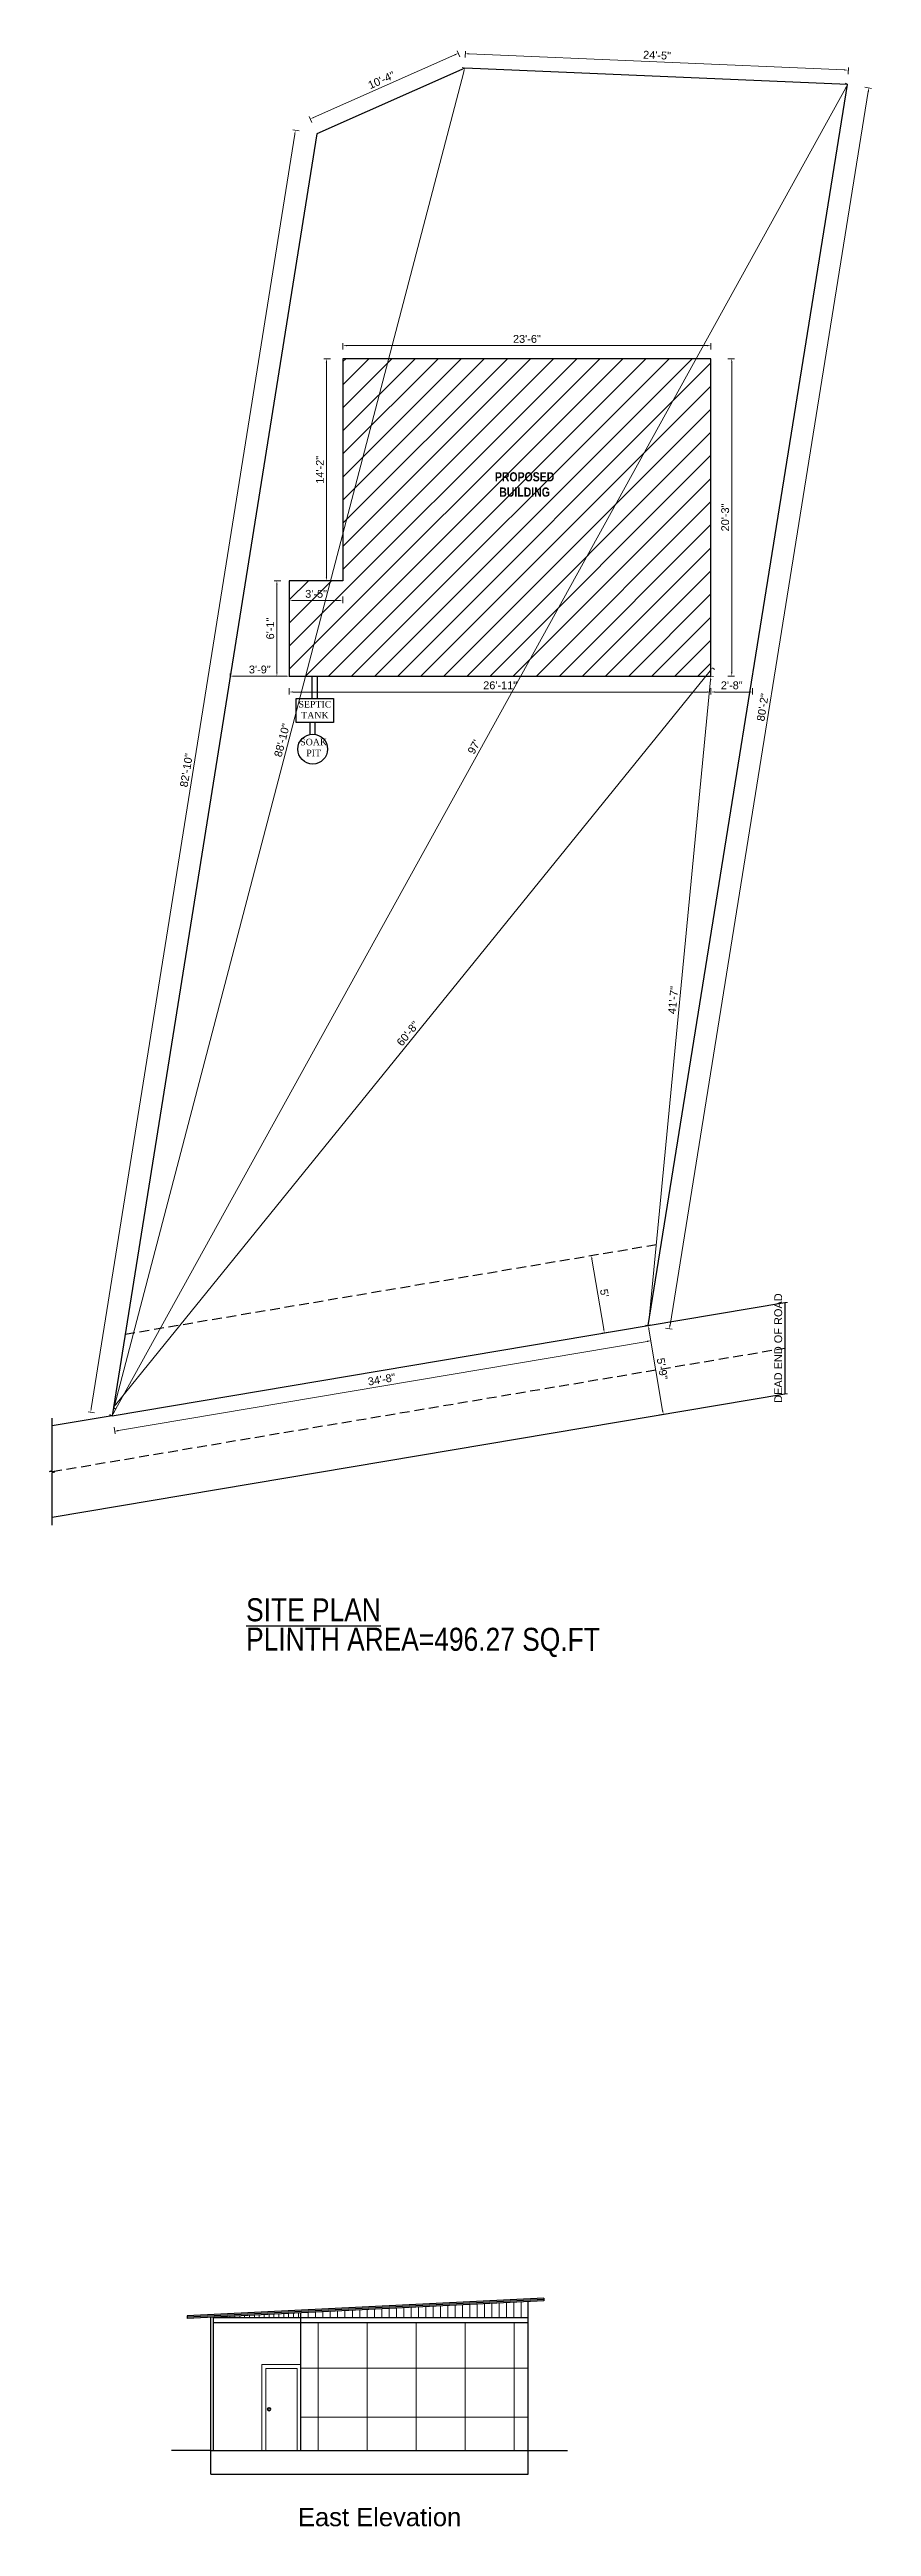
# Model space of a CAD drawing. Header units: inches. Extents: x 376358 to 406049, y -63575 to -53607.
# Drawn here: x 397859 to 398488, y -61850 to -59954 of the extents above; entities that cross this region are included whole.
import ezdxf

# ---------------------------------------------------------------- set-up
doc = ezdxf.new("R2010")
doc.units = ezdxf.units.IN
doc.header["$LTSCALE"] = 2
doc.header["$MEASUREMENT"] = 0
doc.header["$PDMODE"] = 34
doc.linetypes.add('DASHED2', pattern=[0.375, 0.25, -0.125])
doc.layers.get('0').update_dxf_attribs({"linetype": 'CONTINUOUS'})
doc.layers.get('DEFPOINTS').update_dxf_attribs({"color": 141, "linetype": 'CONTINUOUS'})
for name, color, linetype, lineweight in [('1', 7, 'CONTINUOUS', 13), ('door', 20, 'CONTINUOUS', 35), ('steps', 253, 'CONTINUOUS', 20), ('WALL - A', 1, 'CONTINUOUS', 40)]:
    doc.layers.add(name, color=color, linetype=linetype, lineweight=lineweight)
doc.layers.add('plan wall', color=7, linetype='CONTINUOUS')
doc.styles.add('Lettring Text', font='arial.ttf')
doc.styles.get("Standard").update_dxf_attribs({"font": 'ARIALN.TTF'})
doc.dimstyles.new('Copy of Standard', dxfattribs={"dimtxt": 6, "dimasz": 2.875, "dimexe": 2, "dimexo": 4, "dimgap": 2, "dimtad": 1, "dimdec": 0, "dimrnd": 1, "dimzin": 0, "dimdsep": 46, "dimlunit": 4, "dimtxsty": 'Lettring Text', "dimcen": 0.1, "dimclrd": 7, "dimclre": 7, "dimclrt": 7, "dimazin": 0, "dimtfac": 0.645, "dimtdec": 0, "dimtmove": 1, "dimatfit": 0, "dimfxl": 3, "dimfxlon": 1, "dimtfillclr": 256, "dimtolj": 1, "dimtzin": 0, "dimlwd": -1, "dimlwe": -1, "dimarcsym": 2})

msp = doc.modelspace()

# ---------------------------------------------------------------- texts
at = {"color": 7, "linetype": 'ByBlock', "lineweight": 5, "insert": (398111.3, -61842.4), "char_height": 14, "width": 235.547, "attachment_point": 5}
msp.add_mtext('{\\fArial CE|b0|i0|c0|p34;East Elevation}', dxfattribs=at)
at = {"layer": 'plan wall', "ltscale": 3, "char_height": 17.612, "attachment_point": 7, "rotation": 359.9411}
for s, insert in [('{\\LSITE PLAN}', (398009.1, -61157)), ('PLINTH AREA=496.27 SQ.FT', (398009.1, -61184))]:
    msp.add_mtext(s, dxfattribs=dict(at, insert=insert))
at = {"layer": 'steps', "color": 7, "ltscale": 0.3}
for s, insert, char_height, width, attachment_point in [('{\\fTechnic|b1|i0|c2|p2;PROPOSED BUILDING}', (398222.3, -60277.4), 7, 55.268, 2), ('{\\fTimes New Roman|b0|i0|c0|p18;SEPTIC TANK}', (398061.8, -60452.5), 5, 21.766, 2), ('{\\fTimes New Roman|b0|i0|c0|p18;SOAK PIT}', (398060.8, -60494.7), 5, 21.766, 8)]:
    msp.add_mtext(s, dxfattribs=dict(at, insert=insert, char_height=char_height, width=width, attachment_point=attachment_point))

# ---------------------------------------------------------------- blocks, each defined once
blk = doc.blocks.new('*D1365')
at = {"layer": 'DEFPOINTS', "color": 0, "ltscale": 0.5, "transparency": 16777216}
for p in [(398176.9, -59957.1), (398176.5, -59968.1), (398469.6, -59980.7)]:
    blk.add_point(p, dxfattribs=at)
at = {"layer": 'steps', "color": 7, "ltscale": 0.5, "transparency": 16777216}
for p, q in [((398176.8, -59960.1), (398177, -59955.1)), ((398467.2, -59969.5), (398179.8, -59957.2)), ((398470, -59972.7), (398470.2, -59967.7))]:
    blk.add_line(p, q, dxfattribs=at)
for points in [[(398179.8, -59956.7), (398179.8, -59957.7), (398176.9, -59957.1)], [(398467.2, -59969.1), (398467.2, -59970), (398470.1, -59969.7)]]:
    blk.add_solid(points, dxfattribs=at)
at = {"layer": 'steps', "color": 7, "ltscale": 0.5, "transparency": 16777216, "insert": (398323.7, -59958.3), "char_height": 6, "attachment_point": 5, "rotation": 357.5447, "style": 'Lettring Text'}
blk.add_mtext('\\A1;24\'-5"', dxfattribs=at)
blk = doc.blocks.new('*D1366')
at = {"layer": 'DEFPOINTS', "color": 0, "ltscale": 0.5, "transparency": 16777216}
for p in [(398176.5, -59968.1), (398058.2, -60007.1), (398063.2, -60018.4)]:
    blk.add_point(p, dxfattribs=at)
at = {"layer": 'steps', "color": 7, "ltscale": 0.5, "transparency": 16777216}
for p, q in [((398168.8, -59957.9), (398060.8, -60005.9)), ((398172.7, -59959.5), (398170.6, -59954.9)), ((398059.4, -60009.8), (398057.3, -60005.2))]:
    blk.add_line(p, q, dxfattribs=at)
for points in [[(398168.6, -59957.5), (398169, -59958.4), (398171.5, -59956.8)], [(398060.6, -60005.5), (398061, -60006.3), (398058.2, -60007.1)]]:
    blk.add_solid(points, dxfattribs=at)
at = {"layer": 'steps', "color": 7, "ltscale": 0.5, "transparency": 16777216, "insert": (398112.7, -59977.3), "char_height": 6, "attachment_point": 5, "rotation": 23.9365, "style": 'Lettring Text'}
blk.add_mtext('\\A1;10\'-4"', dxfattribs=at)
blk = doc.blocks.new('*D1367')
at = {"layer": 'DEFPOINTS', "color": 0, "ltscale": 0.5, "transparency": 16777216}
for p in [(398063.2, -60018.4), (397890.1, -60996.9), (397906.5, -60999.5)]:
    blk.add_point(p, dxfattribs=at)
at = {"layer": 'steps', "color": 7, "ltscale": 0.5, "transparency": 16777216}
for p, q in [((398046.3, -60018.6), (397890.5, -60994)), ((398049.7, -60016.2), (398044.8, -60015.4)), ((397893.1, -60997.3), (397888.1, -60996.6))]:
    blk.add_line(p, q, dxfattribs=at)
for points in [[(398045.9, -60018.5), (398046.8, -60018.7), (398046.8, -60015.8)], [(397890.1, -60994), (397891, -60994.1), (397890.1, -60996.9)]]:
    blk.add_solid(points, dxfattribs=at)
at = {"layer": 'steps', "color": 7, "ltscale": 0.5, "transparency": 16777216, "insert": (397963.4, -60505.5), "char_height": 6, "attachment_point": 5, "rotation": 80.9261, "style": 'Lettring Text'}
blk.add_mtext('\\A1;82\'-10"', dxfattribs=at)
blk = doc.blocks.new('*D1368')
at = {"layer": 'DEFPOINTS', "color": 0, "ltscale": 0.5, "transparency": 16777216}
for p in [(398469.6, -59980.7), (398485.9, -59983.3), (398317, -60930.3)]:
    blk.add_point(p, dxfattribs=at)
at = {"layer": 'steps', "color": 7, "ltscale": 0.5, "transparency": 16777216}
for p, q in [((398333.7, -60930.1), (398485.4, -59986.1)), ((398482.9, -59982.8), (398487.9, -59983.6)), ((398330.3, -60932.5), (398335.2, -60933.3))]:
    blk.add_line(p, q, dxfattribs=at)
for points in [[(398485, -59986), (398485.9, -59986.2), (398485.9, -59983.3)], [(398333.2, -60930.1), (398334.1, -60930.2), (398333.2, -60933)]]:
    blk.add_solid(points, dxfattribs=at)
at = {"layer": 'steps', "color": 7, "ltscale": 0.5, "transparency": 16777216, "insert": (398404.6, -60457.3), "char_height": 6, "attachment_point": 5, "rotation": 80.867, "style": 'Lettring Text'}
blk.add_mtext('\\A1;80\'-2"', dxfattribs=at)
blk = doc.blocks.new('*D1369')
at = {"layer": 'DEFPOINTS', "color": 0, "ltscale": 0.5, "transparency": 16777216}
for p in [(398317, -60930.3), (398318.9, -60942.1), (397906.5, -60999.5)]:
    blk.add_point(p, dxfattribs=at)
at = {"layer": 'steps', "color": 7, "ltscale": 0.5, "transparency": 16777216}
for p, q in [((397911.3, -61010.8), (398316.1, -60942.6)), ((398318.4, -60939.2), (398319.3, -60944.1)), ((397908, -61008.3), (397908.8, -61013.2))]:
    blk.add_line(p, q, dxfattribs=at)
for points in [[(398316, -60942.1), (398316.2, -60943.1), (398318.9, -60942.1)], [(397911.2, -61010.3), (397911.4, -61011.3), (397908.5, -61011.3)]]:
    blk.add_solid(points, dxfattribs=at)
at = {"layer": 'steps', "color": 7, "ltscale": 0.5, "transparency": 16777216, "insert": (398112.9, -60971.7), "char_height": 6, "attachment_point": 5, "rotation": 9.5616, "style": 'Lettring Text'}
blk.add_mtext('\\A1;34\'-8"', dxfattribs=at)
blk = doc.blocks.new('*D1371')
at = {"layer": 'DEFPOINTS', "color": 0, "ltscale": 0.5, "transparency": 16777216}
for p in [(398421.6, -60912.7), (398421.6, -60982.7), (398421.6, -60982.7)]:
    blk.add_point(p, dxfattribs=at)
at = {"layer": 'steps', "color": 7, "ltscale": 0.5, "transparency": 16777216}
for p, q in [((398421.6, -60912.7), (398423.6, -60912.7)), ((398421.6, -60915.6), (398421.6, -60979.8)), ((398421.6, -60982.7), (398423.6, -60982.7))]:
    blk.add_line(p, q, dxfattribs=at)
for points in [[(398421.1, -60915.6), (398422.1, -60915.6), (398421.6, -60912.7)], [(398421.1, -60979.8), (398422.1, -60979.8), (398421.6, -60982.7)]]:
    blk.add_solid(points, dxfattribs=at)
at = {"layer": 'steps', "color": 7, "ltscale": 0.5, "transparency": 16777216, "insert": (398416.5, -60947.7), "char_height": 6, "attachment_point": 5, "rotation": 90, "style": 'Lettring Text'}
blk.add_mtext('\\A1;DEAD END OF ROAD', dxfattribs=at)
blk = doc.blocks.new('*D1374')
at = {"layer": 'DEFPOINTS', "color": 0, "ltscale": 0.5, "transparency": 16777216}
for p in [(398469.6, -59980.7), (398469.6, -59980.7), (397906.5, -60999.5)]:
    blk.add_point(p, dxfattribs=at)
at = {"layer": 'steps', "color": 7, "ltscale": 0.5, "transparency": 16777216}
for p, q in [((397907.9, -60997), (398468.2, -59983.2)), ((398469.6, -59980.7), (398467.9, -59979.7)), ((397906.5, -60999.5), (397904.7, -60998.5))]:
    blk.add_line(p, q, dxfattribs=at)
for points in [[(398467.8, -59982.9), (398468.7, -59983.4), (398469.6, -59980.7)], [(397907.5, -60996.7), (397908.3, -60997.2), (397906.5, -60999.5)]]:
    blk.add_solid(points, dxfattribs=at)
at = {"layer": 'steps', "color": 7, "ltscale": 0.5, "transparency": 16777216, "insert": (398183.6, -60487.6), "char_height": 6, "attachment_point": 5, "rotation": 61.0693, "style": 'Lettring Text'}
blk.add_mtext("\\A1;97'", dxfattribs=at)
blk = doc.blocks.new('*D1375')
at = {"layer": 'DEFPOINTS', "color": 0, "ltscale": 0.5, "transparency": 16777216}
for p in [(398176.5, -59968.1), (397906.5, -60999.5), (397906.5, -60999.5)]:
    blk.add_point(p, dxfattribs=at)
at = {"layer": 'steps', "color": 7, "ltscale": 0.5, "transparency": 16777216}
for p, q in [((398175.7, -59970.9), (397907.2, -60996.7)), ((398176.5, -59968.1), (398174.5, -59967.6)), ((397906.5, -60999.5), (397904.6, -60999))]:
    blk.add_line(p, q, dxfattribs=at)
for points in [[(398175.3, -59970.7), (398176.2, -59971), (398176.5, -59968.1)], [(397906.8, -60996.6), (397907.7, -60996.8), (397906.5, -60999.5)]]:
    blk.add_solid(points, dxfattribs=at)
at = {"layer": 'steps', "color": 7, "ltscale": 0.5, "transparency": 16777216, "insert": (398036.6, -60482.5), "char_height": 6, "attachment_point": 5, "rotation": 75.331, "style": 'Lettring Text'}
blk.add_mtext('\\A1;88\'-10"', dxfattribs=at)
blk = doc.blocks.new('*D1376')
at = {"layer": 'DEFPOINTS', "color": 0, "ltscale": 0.5, "transparency": 16777216}
for p in [(398083.2, -60180.5), (398083.2, -60190.5), (398365, -60190.5)]:
    blk.add_point(p, dxfattribs=at)
at = {"layer": 'steps', "color": 7, "ltscale": 0.5, "transparency": 16777216}
for p, q in [((398083.2, -60183.5), (398083.2, -60178.5)), ((398362.1, -60180.5), (398086.1, -60180.5)), ((398365, -60183.5), (398365, -60178.5))]:
    blk.add_line(p, q, dxfattribs=at)
for points in [[(398086.1, -60180), (398086.1, -60181), (398083.2, -60180.5)], [(398362.1, -60180), (398362.1, -60181), (398365, -60180.5)]]:
    blk.add_solid(points, dxfattribs=at)
at = {"layer": 'steps', "color": 7, "ltscale": 0.5, "transparency": 16777216, "insert": (398224.1, -60175.4), "char_height": 6, "attachment_point": 5, "style": 'Lettring Text'}
blk.add_mtext('\\A1;23\'-6"', dxfattribs=at)
blk = doc.blocks.new('*D1377')
at = {"layer": 'DEFPOINTS', "color": 0, "ltscale": 0.5, "transparency": 16777216}
for p in [(398083.2, -60190.5), (398070.6, -60360.5), (398083.2, -60360.5)]:
    blk.add_point(p, dxfattribs=at)
at = {"layer": 'steps', "color": 7, "ltscale": 0.5, "transparency": 16777216}
for p, q in [((398073.6, -60190.5), (398068.6, -60190.5)), ((398070.6, -60193.3), (398070.6, -60357.6)), ((398073.6, -60360.5), (398068.6, -60360.5))]:
    blk.add_line(p, q, dxfattribs=at)
for points in [[(398070.1, -60193.3), (398071.1, -60193.3), (398070.6, -60190.5)], [(398070.1, -60357.6), (398071.1, -60357.6), (398070.6, -60360.5)]]:
    blk.add_solid(points, dxfattribs=at)
at = {"layer": 'steps', "color": 7, "ltscale": 0.5, "transparency": 16777216, "insert": (398065.6, -60275.5), "char_height": 6, "attachment_point": 5, "rotation": 90, "style": 'Lettring Text'}
blk.add_mtext('\\A1;14\'-2"', dxfattribs=at)
blk = doc.blocks.new('*D1378')
at = {"layer": 'DEFPOINTS', "color": 0, "ltscale": 0.5, "transparency": 16777216}
for p in [(398042.2, -60360.5), (398083.2, -60360.5), (398042.2, -60375.6)]:
    blk.add_point(p, dxfattribs=at)
at = {"layer": 'steps', "color": 7, "ltscale": 0.5, "transparency": 16777216}
for p, q in [((398042.2, -60372.6), (398042.2, -60377.6)), ((398083.2, -60372.6), (398083.2, -60377.6)), ((398080.4, -60375.6), (398045.1, -60375.6))]:
    blk.add_line(p, q, dxfattribs=at)
for points in [[(398045.1, -60375.1), (398045.1, -60376), (398042.2, -60375.6)], [(398080.4, -60375.1), (398080.4, -60376), (398083.2, -60375.6)]]:
    blk.add_solid(points, dxfattribs=at)
at = {"layer": 'steps', "color": 7, "ltscale": 0.5, "transparency": 16777216, "insert": (398062.7, -60370.5), "char_height": 6, "attachment_point": 5, "style": 'Lettring Text'}
blk.add_mtext('\\A1;3\'-5"', dxfattribs=at)
blk = doc.blocks.new('*D1379')
at = {"layer": 'DEFPOINTS', "color": 0, "ltscale": 0.5, "transparency": 16777216}
for p in [(398042.2, -60360.5), (398032.7, -60433.5), (398042.2, -60433.5)]:
    blk.add_point(p, dxfattribs=at)
at = {"layer": 'steps', "color": 7, "ltscale": 0.5, "transparency": 16777216}
for p, q in [((398035.7, -60360.5), (398030.7, -60360.5)), ((398032.7, -60363.3), (398032.7, -60430.6)), ((398035.7, -60433.5), (398030.7, -60433.5))]:
    blk.add_line(p, q, dxfattribs=at)
for points in [[(398032.2, -60363.3), (398033.2, -60363.3), (398032.7, -60360.5)], [(398032.2, -60430.6), (398033.2, -60430.6), (398032.7, -60433.5)]]:
    blk.add_solid(points, dxfattribs=at)
at = {"layer": 'steps', "color": 7, "ltscale": 0.5, "transparency": 16777216, "insert": (398027.6, -60397), "char_height": 6, "attachment_point": 5, "rotation": 90, "style": 'Lettring Text'}
blk.add_mtext('\\A1;6\'-1"', dxfattribs=at)
blk = doc.blocks.new('*D1380')
at = {"layer": 'DEFPOINTS', "color": 0, "ltscale": 0.5, "transparency": 16777216}
for p in [(398042.2, -60433.5), (398365, -60433.5), (398365, -60445.6)]:
    blk.add_point(p, dxfattribs=at)
at = {"layer": 'steps', "color": 7, "ltscale": 0.5, "transparency": 16777216}
for p, q in [((398042.2, -60442.6), (398042.2, -60447.6)), ((398045.1, -60445.6), (398362.1, -60445.6)), ((398365, -60442.6), (398365, -60447.6))]:
    blk.add_line(p, q, dxfattribs=at)
for points in [[(398045.1, -60445.1), (398045.1, -60446), (398042.2, -60445.6)], [(398362.1, -60445.1), (398362.1, -60446), (398365, -60445.6)]]:
    blk.add_solid(points, dxfattribs=at)
at = {"layer": 'steps', "color": 7, "ltscale": 0.5, "transparency": 16777216, "insert": (398203.6, -60440.5), "char_height": 6, "attachment_point": 5, "style": 'Lettring Text'}
blk.add_mtext('\\A1;26\'-11"', dxfattribs=at)
blk = doc.blocks.new('*D1381')
at = {"layer": 'DEFPOINTS', "color": 0, "ltscale": 0.5, "transparency": 16777216}
for p in [(398365, -60190.5), (398380.9, -60190.5), (398365, -60433.5)]:
    blk.add_point(p, dxfattribs=at)
at = {"layer": 'steps', "color": 7, "ltscale": 0.5, "transparency": 16777216}
for p, q in [((398377.9, -60190.5), (398382.9, -60190.5)), ((398380.9, -60430.6), (398380.9, -60193.3)), ((398377.9, -60433.5), (398382.9, -60433.5))]:
    blk.add_line(p, q, dxfattribs=at)
for points in [[(398380.4, -60193.3), (398381.4, -60193.3), (398380.9, -60190.5)], [(398380.4, -60430.6), (398381.4, -60430.6), (398380.9, -60433.5)]]:
    blk.add_solid(points, dxfattribs=at)
at = {"layer": 'steps', "color": 7, "ltscale": 0.5, "transparency": 16777216, "insert": (398375.9, -60312), "char_height": 6, "attachment_point": 5, "rotation": 90, "style": 'Lettring Text'}
blk.add_mtext('\\A1;20\'-3"', dxfattribs=at)
blk = doc.blocks.new('*D1382')
at = {"layer": 'DEFPOINTS', "color": 0, "ltscale": 0.5, "transparency": 16777216}
for p in [(398273.4, -60876.8), (398307, -60871.2), (398317, -60930.3)]:
    blk.add_point(p, dxfattribs=at)
at = {"layer": 'steps', "color": 7, "ltscale": 0.5, "transparency": 16777216}
for p, q in [((398276.4, -60876.3), (398271.5, -60877.2)), ((398282.9, -60933.2), (398273.9, -60879.7)), ((398286.4, -60935.5), (398281.4, -60936.3))]:
    blk.add_line(p, q, dxfattribs=at)
for points in [[(398274.4, -60879.6), (398273.4, -60879.7), (398273.4, -60876.8)], [(398283.4, -60933.1), (398282.4, -60933.2), (398283.4, -60936)]]:
    blk.add_solid(points, dxfattribs=at)
at = {"layer": 'steps', "color": 7, "ltscale": 0.5, "transparency": 16777216, "insert": (398283.4, -60905.6), "char_height": 6, "attachment_point": 5, "rotation": 279.5616, "style": 'Lettring Text'}
blk.add_mtext("\\A1;5'", dxfattribs=at)
blk = doc.blocks.new('*D1383')
at = {"layer": 'DEFPOINTS', "color": 0, "ltscale": 0.5, "transparency": 16777216}
for p in [(398317, -60930.3), (398111.7, -60964.9), (398123.2, -61033)]:
    blk.add_point(p, dxfattribs=at)
at = {"layer": 'steps', "color": 7, "ltscale": 0.5, "transparency": 16777216}
for p, q in [((398314, -60930.8), (398319, -60930)), ((398328, -60995.5), (398317.5, -60933.2)), ((398325.5, -60998.9), (398330.4, -60998))]:
    blk.add_line(p, q, dxfattribs=at)
for points in [[(398318, -60933.1), (398317, -60933.3), (398317, -60930.3)], [(398328.5, -60995.5), (398327.5, -60995.6), (398328.5, -60998.4)]]:
    blk.add_solid(points, dxfattribs=at)
at = {"layer": 'steps', "color": 7, "ltscale": 0.5, "transparency": 16777216, "insert": (398327.7, -60963.5), "char_height": 6, "attachment_point": 5, "rotation": 279.5616, "style": 'Lettring Text'}
blk.add_mtext('\\A1;5\'-9"', dxfattribs=at)
blk = doc.blocks.new('*D1384')
at = {"layer": 'DEFPOINTS', "color": 0, "ltscale": 0.5, "transparency": 16777216}
for p in [(397996.9, -60433.5), (397996.9, -60433.5), (398042.2, -60433.5)]:
    blk.add_point(p, dxfattribs=at)
at = {"layer": 'steps', "color": 7, "ltscale": 0.5, "transparency": 16777216}
for p, q in [((397996.9, -60433.5), (397996.9, -60431.5)), ((398042.2, -60433.5), (398042.2, -60431.5)), ((398039.4, -60433.5), (397999.8, -60433.5))]:
    blk.add_line(p, q, dxfattribs=at)
for points in [[(397999.8, -60433), (397999.8, -60433.9), (397996.9, -60433.5)], [(398039.4, -60433), (398039.4, -60433.9), (398042.2, -60433.5)]]:
    blk.add_solid(points, dxfattribs=at)
at = {"layer": 'steps', "color": 7, "ltscale": 0.5, "transparency": 16777216, "insert": (398019.6, -60428.4), "char_height": 6, "attachment_point": 5, "style": 'Lettring Text'}
blk.add_mtext('\\A1;3\'-9"', dxfattribs=at)
blk = doc.blocks.new('*D1385')
at = {"layer": 'DEFPOINTS', "color": 0, "ltscale": 0.5, "transparency": 16777216}
for p in [(398365, -60445.6), (398396.8, -60433.5), (398396.8, -60445.6)]:
    blk.add_point(p, dxfattribs=at)
at = {"layer": 'steps', "color": 7, "ltscale": 0.5, "transparency": 16777216}
for p, q in [((398365, -60445.6), (398365, -60443.6)), ((398367.9, -60445.6), (398394, -60445.6)), ((398396.8, -60442.6), (398396.8, -60447.6))]:
    blk.add_line(p, q, dxfattribs=at)
for points in [[(398367.9, -60445.1), (398367.9, -60446), (398365, -60445.6)], [(398394, -60445.1), (398394, -60446), (398396.8, -60445.6)]]:
    blk.add_solid(points, dxfattribs=at)
at = {"layer": 'steps', "color": 7, "ltscale": 0.5, "transparency": 16777216, "insert": (398380.9, -60440.5), "char_height": 6, "attachment_point": 5, "style": 'Lettring Text'}
blk.add_mtext('\\A1;2\'-8"', dxfattribs=at)
blk = doc.blocks.new('*D1387')
at = {"layer": 'DEFPOINTS', "color": 0, "ltscale": 0.5, "transparency": 16777216}
for p in [(398365, -60433.5), (398365, -60433.5), (398317, -60930.3)]:
    blk.add_point(p, dxfattribs=at)
at = {"layer": 'steps', "color": 7, "ltscale": 0.5, "transparency": 16777216}
for p, q in [((398317.3, -60927.5), (398364.7, -60436.3)), ((398365, -60433.5), (398367, -60433.7)), ((398317, -60930.3), (398315, -60930.1))]:
    blk.add_line(p, q, dxfattribs=at)
for points in [[(398364.3, -60436.3), (398365.2, -60436.4), (398365, -60433.5)], [(398316.8, -60927.4), (398317.8, -60927.5), (398317, -60930.3)]]:
    blk.add_solid(points, dxfattribs=at)
at = {"layer": 'steps', "color": 7, "ltscale": 0.5, "transparency": 16777216, "insert": (398336, -60681.4), "char_height": 6, "attachment_point": 5, "rotation": 84.4824, "style": 'Lettring Text'}
blk.add_mtext('\\A1;41\'-7"', dxfattribs=at)
blk = doc.blocks.new('*D1388')
at = {"layer": 'DEFPOINTS', "color": 0, "ltscale": 0.5, "transparency": 16777216}
for p in [(398366.1, -60427.1), (398366.1, -60427.1), (397907.6, -60993.2)]:
    blk.add_point(p, dxfattribs=at)
at = {"layer": 'steps', "color": 7, "ltscale": 0.5, "transparency": 16777216}
for p, q in [((397909.4, -60990.9), (398364.3, -60429.4)), ((398366.1, -60427.1), (398367.6, -60428.4)), ((397907.6, -60993.2), (397909.1, -60994.4))]:
    blk.add_line(p, q, dxfattribs=at)
for points in [[(398363.9, -60429.1), (398364.6, -60429.7), (398366.1, -60427.1)], [(397909, -60990.6), (397909.7, -60991.2), (397907.6, -60993.2)]]:
    blk.add_solid(points, dxfattribs=at)
at = {"layer": 'steps', "color": 7, "ltscale": 0.5, "transparency": 16777216, "insert": (398132.9, -60707), "char_height": 6, "attachment_point": 5, "rotation": 50.9905, "style": 'Lettring Text'}
blk.add_mtext('\\A1;60\'-8"', dxfattribs=at)

# ---------------------------------------------------------------- dimensions: what is measured, and where the dimension line sits
at = {"layer": 'steps', "ltscale": 0.5}
for p1, p2, distance, picture, middle in [((398176.5, -59968.1), (398063.2, -60018.4), -12.4, '*D1366', (398112.7, -59977.3)), ((398469.6, -59980.7), (398176.5, -59968.1), -11, '*D1365', (398323.7, -59958.3)), ((398176.5, -59968.1), (397906.5, -60999.5), 0, '*D1375', (398036.6, -60482.5)), ((397906.5, -60999.5), (398469.6, -59980.7), 0, '*D1374', (398183.6, -60487.6)), ((398317, -60930.3), (398469.6, -59980.7), -16.5, '*D1368', (398404.6, -60457.3)), ((398063.2, -60018.4), (397906.5, -60999.5), -16.6, '*D1367', (397963.4, -60505.5)), ((397907.6, -60993.2), (398366.1, -60427.1), 0, '*D1388', (398132.9, -60707)), ((398317, -60930.3), (398365, -60433.5), 0, '*D1387', (398336, -60681.4)), ((398317, -60930.3), (398307, -60871.2), 34, '*D1382', (398283.4, -60905.6)), ((397906.5, -60999.5), (398317, -60930.3), -11.9, '*D1369', (398112.9, -60971.7)), ((398123.2, -61033), (398111.7, -60964.9), -208.2, '*D1383', (398327.7, -60963.5))]:
    dim = msp.add_aligned_dim(p1=p1, p2=p2, distance=distance, dimstyle='Copy of Standard', dxfattribs=at)
    dim.commit()
    dim.dimension.update_dxf_attribs({"geometry": picture, "text_midpoint": middle})
for base, p1, p2, picture, middle in [((398083.2, -60180.5), (398365, -60190.5), (398083.2, -60190.5), '*D1376', (398224.1, -60175.4)), ((398042.2, -60375.6), (398083.2, -60360.5), (398042.2, -60360.5), '*D1378', (398062.7, -60370.5)), ((397996.9, -60433.5), (398042.2, -60433.5), (397996.9, -60433.5), '*D1384', (398019.6, -60428.4)), ((398365, -60445.6), (398042.2, -60433.5), (398365, -60433.5), '*D1380', (398203.6, -60440.5)), ((398396.8, -60445.6), (398365, -60445.6), (398396.8, -60433.5), '*D1385', (398380.9, -60440.5))]:
    dim = msp.add_linear_dim(base=base, p1=p1, p2=p2, dimstyle='Copy of Standard', dxfattribs=at)
    dim.commit()
    dim.dimension.update_dxf_attribs({"geometry": picture, "text_midpoint": middle})
for base, p1, p2, picture, middle in [((398070.6, -60360.5), (398083.2, -60190.5), (398083.2, -60360.5), '*D1377', (398065.6, -60275.5)), ((398380.9, -60190.5), (398365, -60433.5), (398365, -60190.5), '*D1381', (398375.9, -60312)), ((398032.7, -60433.5), (398042.2, -60360.5), (398042.2, -60433.5), '*D1379', (398027.6, -60397))]:
    dim = msp.add_linear_dim(base=base, p1=p1, p2=p2, angle=90, dimstyle='Copy of Standard', dxfattribs=at)
    dim.commit()
    dim.dimension.update_dxf_attribs({"geometry": picture, "text_midpoint": middle})
dim = msp.add_linear_dim(base=(398421.6, -60982.7), p1=(398421.6, -60912.7), p2=(398421.6, -60982.7), angle=90, text='DEAD END OF ROAD', dimstyle='Copy of Standard', dxfattribs=at)
dim.commit()
dim.dimension.update_dxf_attribs({"geometry": '*D1371', "text_midpoint": (398421.6, -60947.7), "dimtype": 160})

# ---------------------------------------------------------------- hatches: boundary and pattern name
at = {"layer": '1', "ltscale": 5}
h = msp.add_hatch(dxfattribs=at)
h.set_pattern_fill('ANSI37', color=256, scale=300, angle=45, style=0)
h.set_pattern_definition([(90, (-2848.316, -1053.388), (-37.5, 0), []), (180, (-2848.316, -1053.388), (-4e-15, -37.5), [])])
h.paths.add_polyline_path([(398225.1, -61693.5), (398051.1, -61693.5), (398051.1, -61791.5), (398225.1, -61791.5)])
at = {"layer": 'door', "ltscale": 0.5}
h = msp.add_hatch(dxfattribs=at)
h.set_pattern_fill('ANSI31', color=256, scale=100)
h.paths.add_polyline_path([(398365, -60190.5), (398083.2, -60190.5), (398083.2, -60360.5), (398042.2, -60360.5), (398042.2, -60433.5), (398365, -60433.5)])
h.paths.add_polyline_path([(398052.9, -60376.7), (398072.6, -60376.7), (398072.6, -60364.4), (398052.9, -60364.4)], flags=24)
h.paths.add_polyline_path([(398196.3, -60299.6), (398248.3, -60299.6), (398248.3, -60273.6), (398196.3, -60273.6)], flags=24)
at = {"layer": 'steps', "ltscale": 0.3}
h = msp.add_hatch(dxfattribs=at)
h.set_pattern_fill('ANSI31', scale=45, angle=45)
h.set_pattern_definition([(90, (-2848.3163, -1053.388), (-5.625, 0), [])])
h.paths.add_polyline_path([(398225.1, -61677.5), (398051.1, -61686.1), (398051.1, -61689.5), (398225.1, -61689.5)])
h = msp.add_hatch(dxfattribs=at)
h.set_pattern_fill('ANSI31', scale=30, angle=45)
h.set_pattern_definition([(90, (-2848.3163, -1053.388), (-3.75, 0), [])])
h.paths.add_polyline_path([(398051.1, -61686.1), (397984.1, -61689.4), (397984.1, -61689.5), (398051.1, -61689.5)])

# ---------------------------------------------------------------- linework, layer by layer
at = {"ltscale": 0.5}
for p, q in [((398059.8, -60450.5), (398059.8, -60433.5)), ((398063.8, -60450.5), (398063.8, -60433.5)), ((398058.1, -60478), (398058.1, -60469)), ((398062.1, -60478), (398062.1, -60469)), ((398317, -60930.3), (398421.6, -60912.7)), ((398421.6, -60912.7), (398421.6, -60982.7)), ((397906.5, -60999.5), (397860.6, -61007.2)), ((398237.1, -61674.9), (397964.1, -61688.4)), ((398237.1, -61675.9), (397964.1, -61689.4)), ((398237.1, -61676.9), (397964.1, -61690.4)), ((398225.1, -61791.5), (398225.1, -61677.5)), ((398237.1, -61674.9), (398237.1, -61676.9)), ((397964.1, -61688.4), (397964.1, -61690.4)), ((397982.1, -61791.5), (397982.1, -61689.5)), ((397984.1, -61791.5), (397984.1, -61689.4)), ((397984.1, -61689.5), (398225.1, -61689.5)), ((397984.1, -61693.5), (398225.1, -61693.5)), ((398051.1, -61791.5), (398051.1, -61686.1)), ((397982.1, -61791.5), (397952.1, -61791.5)), ((397982.1, -61791.5), (398225.1, -61791.5)), ((397982.1, -61809.5), (397982.1, -61791.5)), ((398225.1, -61791.5), (398255.1, -61791.5)), ((398225.1, -61809.5), (398225.1, -61791.5)), ((397982.1, -61809.5), (398225.1, -61809.5))]:
    msp.add_line(p, q, dxfattribs=at)
at = {"color": 3, "ltscale": 0.5}
msp.add_line((397860.6, -61077.2), (398421.6, -60982.7), dxfattribs=at)
msp.add_lwpolyline([(398469.6, -59980.7), (398176.5, -59968.1), (398063.2, -60018.4), (397906.5, -60999.5), (398317, -60930.3)], close=True, dxfattribs=at)
at = {"ltscale": 0.5}
for points in [[(398365, -60190.5), (398083.2, -60190.5), (398083.2, -60360.5), (398042.2, -60360.5), (398042.2, -60433.5), (398365, -60433.5)], [(398047.4, -60450.5), (398076.1, -60450.5), (398076.1, -60469), (398047.4, -60469)]]:
    msp.add_lwpolyline(points, close=True, dxfattribs=at)
at = {"linetype": 'Continuous', "ltscale": 0.5}
msp.add_lwpolyline([(397860.6, -61083.2), (397860.6, -61043), (397862.7, -61042.3), (397858.6, -61042.1), (397860.6, -61041.5), (397860.6, -61001.2)], dxfattribs=at)
at = {"ltscale": 0.5}
msp.add_circle((398060.1, -60489.3), 11.4, dxfattribs=at)
at = {"layer": 'door', "ltscale": 0.5}
msp.add_circle((398026.7, -61759.8), 1.12, dxfattribs=at)
at = {"layer": 'steps', "color": 7, "ltscale": 0.3}
for p, q in [((398021.1, -61791.5), (398021.1, -61725.5)), ((398021.1, -61725.5), (398051.1, -61725.5)), ((398024.1, -61791.5), (398024.1, -61728.5)), ((398024.1, -61728.5), (398048.1, -61728.5)), ((398048.1, -61728.5), (398048.1, -61791.5)), ((398051.1, -61725.5), (398051.1, -61791.5))]:
    msp.add_line(p, q, dxfattribs=at)
at = {"layer": 'WALL - A', "linetype": 'DASHED2', "lineweight": -3, "ltscale": 15}
for p, q in [((397916.5, -60937), (398327, -60867.8)), ((397860.6, -61042.2), (398421.6, -60947.7))]:
    msp.add_line(p, q, dxfattribs=at)

msp.set_redraw_order([(e.dxf.handle, doc.entitydb.next_handle()) for e in msp.query("TEXT MTEXT ATTDEF DIMENSION ARC_DIMENSION")])  # texts and dimensions are drawn at this point

doc.saveas('drawing.dxf')
